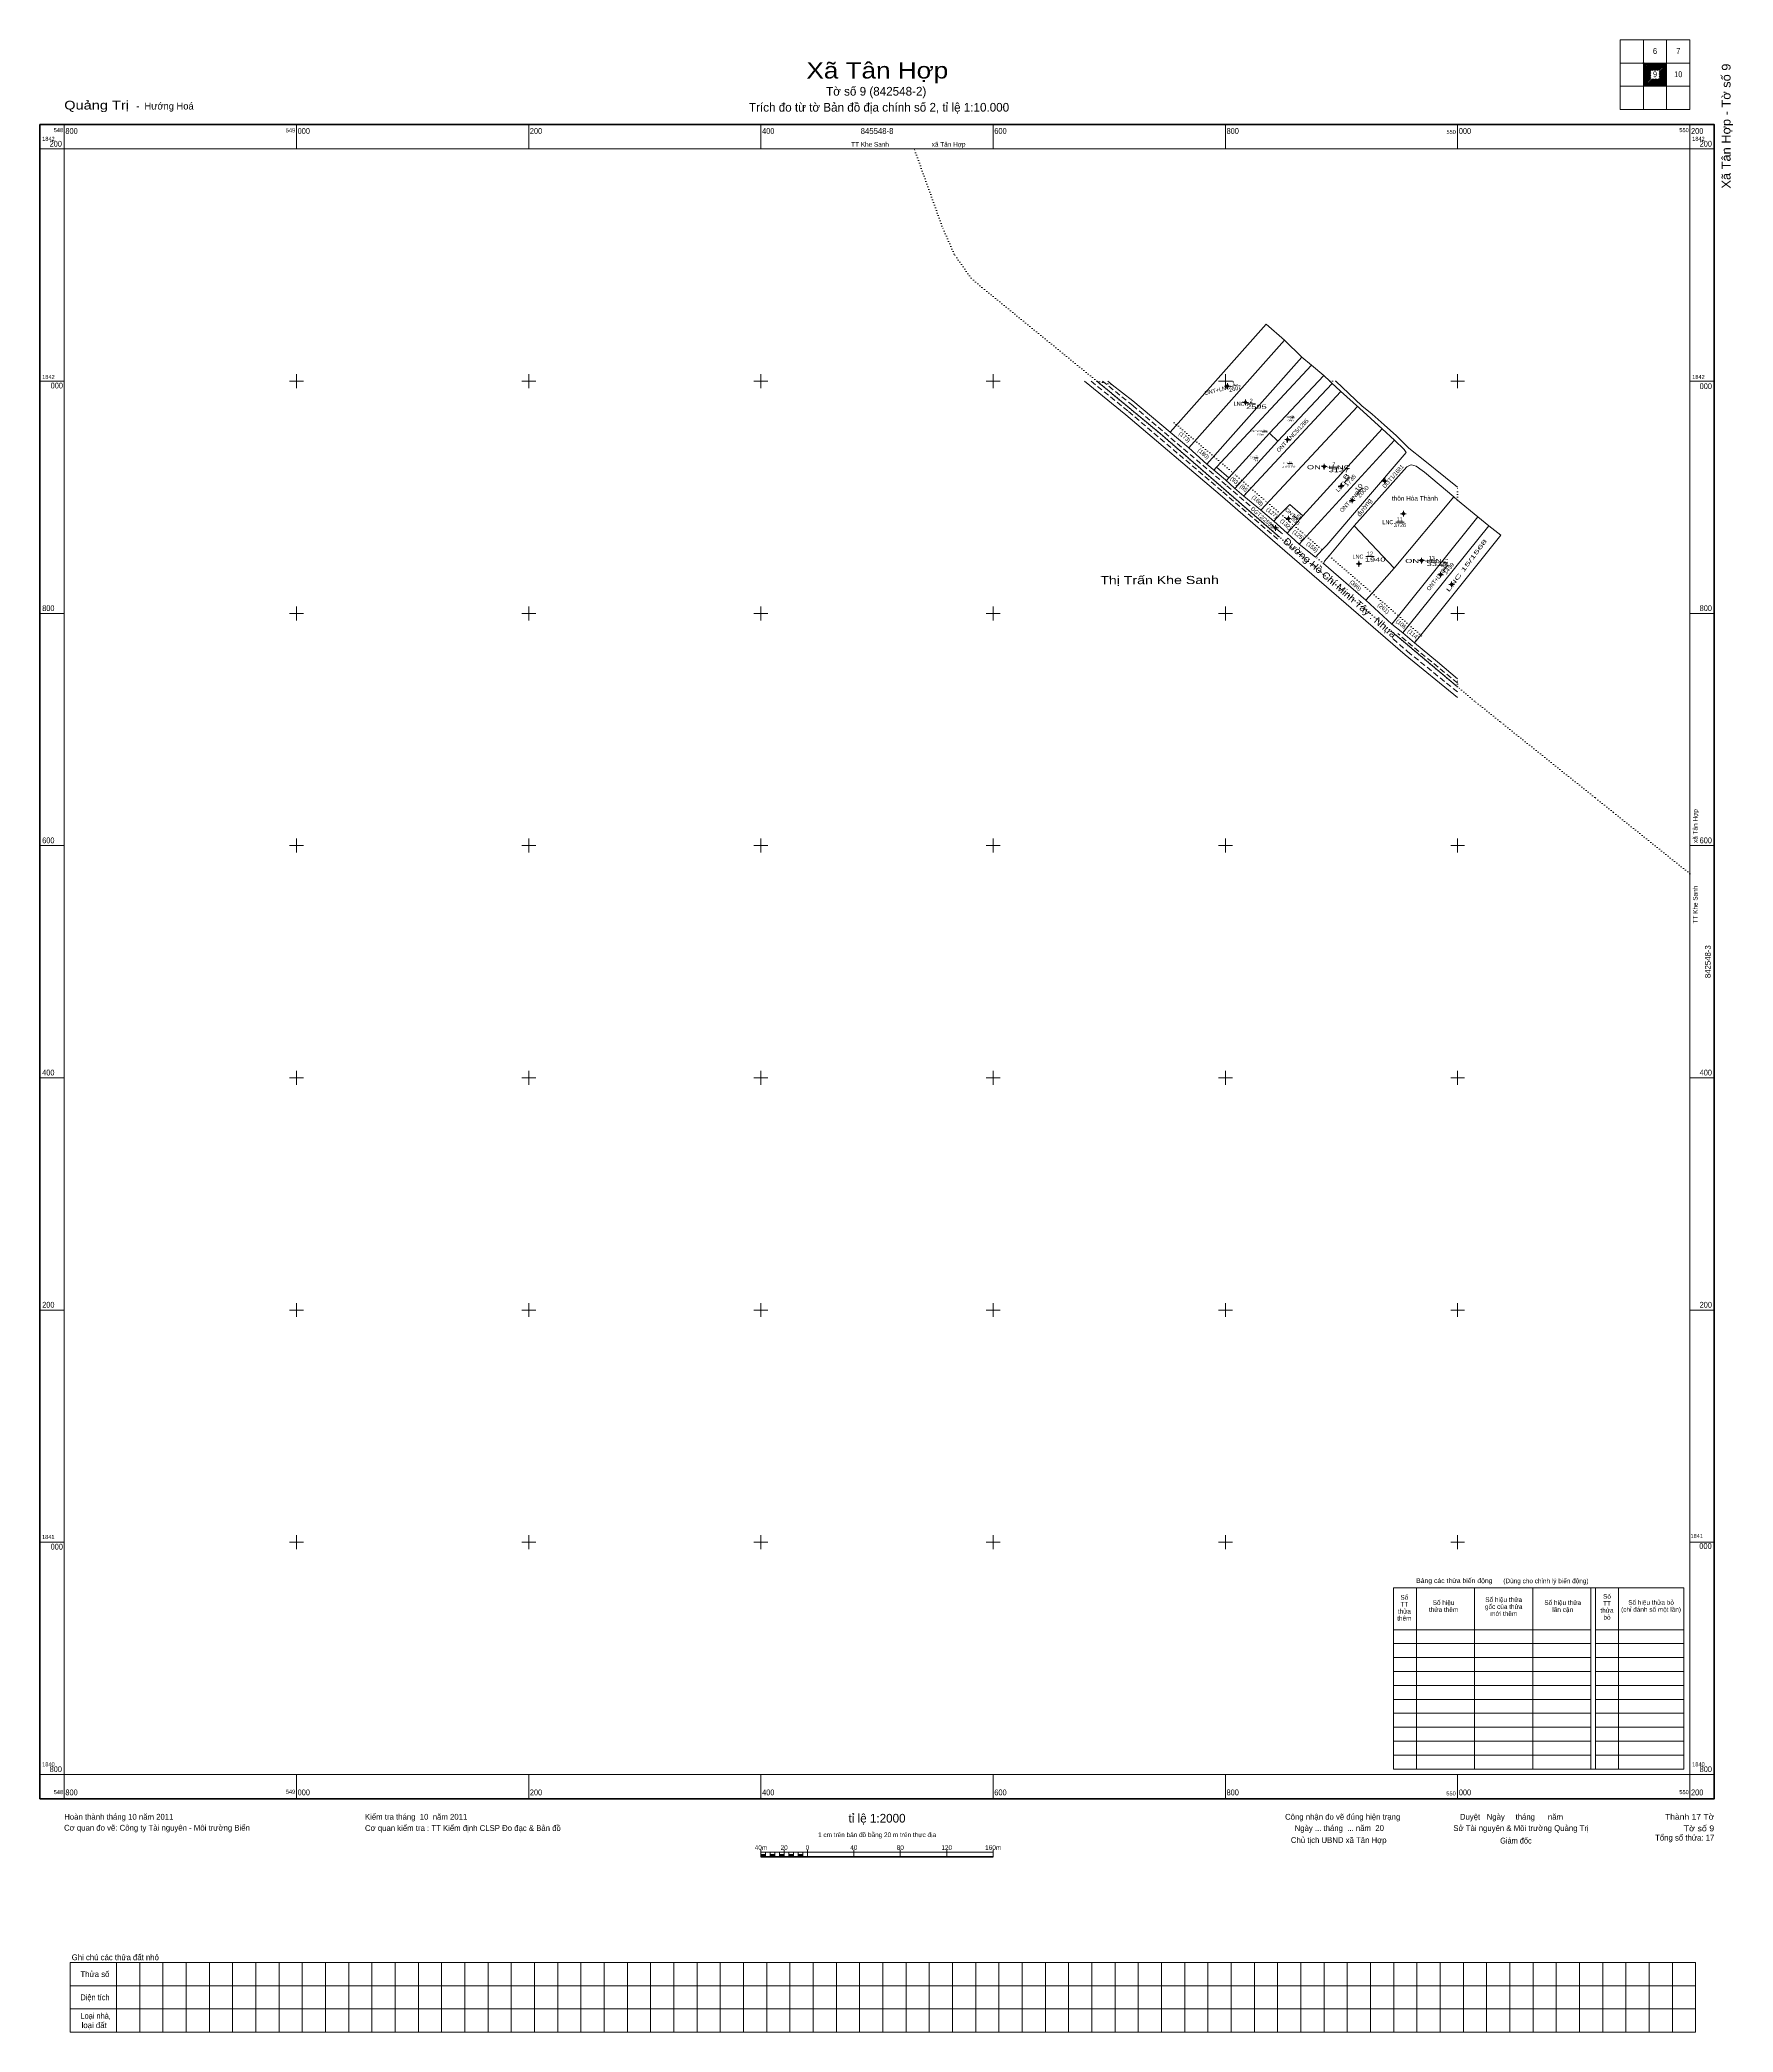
# Model space of a CAD drawing. Header units: metres. Extents: x 548779 to 550237, y 1840578 to 1842294.
import ezdxf
from ezdxf.enums import TextEntityAlignment as Align

# ---------------------------------------------------------------- set-up
doc = ezdxf.new("R2010")
doc.units = ezdxf.units.M
doc.header["$LTSCALE"] = 1.6
doc.header["$PDMODE"] = 32
doc.header["$PDSIZE"] = 0.8
doc.linetypes.add('DOTTED', pattern=[1.5, 0.3, -1.2])
doc.linetypes.add('MEDIUM_DASHED', pattern=[4.5, 3, -1.5])
for name, color, linetype, lineweight in [('1', 7, 'Continuous', 13), ('10', 7, 'Continuous', 13), ('11', 7, 'Continuous', 13), ('13', 7, 'Continuous', 13), ('22', 7, 'MEDIUM_DASHED', 13), ('23', 7, 'Continuous', 13), ('46', 7, 'Continuous', 13), ('49', 7, 'Continuous', 13), ('50', 7, 'DOTTED', 13), ('51', 7, 'Continuous', 13), ('63', 7, 'Continuous', 13)]:
    doc.layers.add(name, color=color, linetype=linetype, lineweight=lineweight)
doc.layers.add('28', color=7, linetype='Continuous')
doc.layers.add('48', color=7, linetype='Continuous')

msp = doc.modelspace()

# ---------------------------------------------------------------- hatches: boundary and pattern name
at = {"layer": '11'}
for points in [[(549802.04, 1841995.83, 1), (549801.439, 1841995.83, 1)], [(549817.6, 1841981.75, 1), (549817, 1841981.75, 1)], [(549853.89, 1841949.76, 1), (549853.289, 1841949.76, 1)], [(549885.48, 1841926.43, 1), (549884.88, 1841926.43, 1)], [(549899.87, 1841909.57, 1), (549899.269, 1841909.57, 1)], [(549937.53, 1841914.01, 1), (549936.929, 1841914.01, 1)], [(549909.59, 1841897.3, 1), (549908.99, 1841897.3, 1)], [(549953.58, 1841885.82, 1), (549952.98, 1841885.82, 1)], [(549843.43, 1841873.58, 1), (549842.829, 1841873.58, 1)], [(549854.53, 1841881.59, 1), (549853.929, 1841881.59, 1)], [(549915.31, 1841842.72, 1), (549914.709, 1841842.72, 1)], [(549969.3, 1841845.46, 1), (549968.699, 1841845.46, 1)], [(549985.55, 1841833.34, 1), (549984.949, 1841833.34, 1)], [(549995.15, 1841824.99, 1), (549994.549, 1841824.99, 1)]]:
    msp.add_hatch(color=256, dxfattribs=at).paths.add_polyline_path(points)
at = {"layer": '51'}
msp.add_hatch(color=256, dxfattribs=at).paths.add_polyline_path([(549891.228, 1841851.732, 1), (549890.978, 1841851.732, 1)])
at = {"layer": '63'}
for points in [[(549400, 1840729), (549400, 1840731), (549404, 1840731), (549404, 1840729)], [(549408, 1840729), (549408, 1840731), (549412, 1840731), (549412, 1840729)], [(549416, 1840729), (549416, 1840731), (549420, 1840731), (549420, 1840729)], [(549424, 1840729), (549424, 1840731), (549428, 1840731), (549428, 1840729)], [(549432, 1840729), (549432, 1840731), (549436, 1840731), (549436, 1840729)]]:
    msp.add_hatch(color=256, dxfattribs=at).paths.add_polyline_path(points)

# ---------------------------------------------------------------- linework, layer by layer
at = {"layer": '1'}
for p, q in [((549865.83, 1842020.69), (549874.03, 1842013.89)), ((549815.68, 1841901.07), (549899.37, 1841991.06)), ((549913.7, 1841978.13), (549830.64, 1841888.84)), ((549837.85, 1841955.11), (549845.22, 1841948.35)), ((549856.52, 1841968.87), (549859.29, 1841968.87)), ((549792.44, 1841926.04), (549790.1, 1841923.39)), ((549825.32, 1841934.08), (549828.11, 1841934.08)), ((549800.88, 1841914.45), (549802.93, 1841916.77))]:
    msp.add_line(p, q, dxfattribs=at)
msp.add_lwpolyline([(549792.44, 1841926.04), (549874.03, 1842013.89), (549884.78, 1842004.93), (549837.85, 1841955.11), (549802.93, 1841916.77)], close=True, dxfattribs=at)
msp.add_lwpolyline([(549891.95, 1841997.96), (549845.22, 1841948.35), (549808.19, 1841907.7)], dxfattribs=at)
at = {"layer": '10'}
for p, q in [((549752.56, 1841956.16), (549835.04, 1842049.24)), ((549768.59, 1841942.59), (549850.79, 1842035.35)), ((549784.06, 1841928.39), (549865.83, 1842020.69)), ((549889.83, 1842000), (549891.39, 1841998.49)), ((549891.39, 1841998.49), (549899.07, 1841991.33)), ((549895.05, 1842000), (549917.58, 1841978.91)), ((549899.07, 1841991.33), (549915.37, 1841976.63)), ((549915.37, 1841976.63), (549934.87, 1841959.04)), ((549926.4, 1841971.71), (549917.58, 1841978.91)), ((549936.59, 1841962.32), (549926.4, 1841971.71)), ((549866.66, 1841884.02), (549934.87, 1841959.04)), ((549934.87, 1841959.04), (549945.54, 1841949.1)), ((549947.21, 1841952.88), (549936.59, 1841962.32)), ((549958.02, 1841942.39), (549947.21, 1841952.88)), ((549958.02, 1841942.39), (549970.28, 1841932.59)), ((549971.32, 1841921.52), (549996.62, 1841900.36)), ((549795.55, 1841901.99), (549823.51, 1841877.83)), ((549996.62, 1841900.36), (549945.28, 1841839.06)), ((549996.62, 1841900.36), (550000, 1841897.57)), ((549841.65, 1841879.52), (549847.54, 1841885.62)), ((549911.01, 1841875.51), (549889.26, 1841849.54)), ((549911.01, 1841875.51), (549945.28, 1841839.06)), ((549883.39, 1841854.62), (549877.72, 1841848.55))]:
    msp.add_line(p, q, dxfattribs=at)
for points in [[(549835.04, 1842049.24), (549850.79, 1842035.35), (549865.83, 1842020.69)], [(549678.72, 1842000), (549714.33, 1841971.16), (549795.55, 1841901.99)], [(549698.72, 1842000), (549702.43, 1841996.97), (549720.21, 1841982.94), (549752.56, 1841956.16), (549768.59, 1841942.59), (549784.06, 1841928.39), (549800.19, 1841915.03), (549807.93, 1841907.93), (549815.73, 1841901.03), (549830.29, 1841889.14), (549841.65, 1841879.52), (549853.29, 1841869.15)], [(549863.5, 1841859.7), (549869.7, 1841866.45), (549945.54, 1841949.1)], [(549945.54, 1841949.1), (549953.93, 1841941.29), (549955.74, 1841938.52), (549887.37, 1841858.89), (549883.39, 1841854.62)], [(549911.01, 1841875.51), (549956.18, 1841926.19), (549959.01, 1841927.78), (549960.25, 1841927.88), (549964.2, 1841926.78), (549969.34, 1841923.17), (549971.32, 1841921.52)], [(549970.28, 1841932.59), (549989.65, 1841917.11), (550000, 1841908.84)], [(549815.73, 1841901.03), (549830.29, 1841889.14), (549831.21, 1841888.36)], [(549847.54, 1841885.62), (549855.54, 1841893.91), (549866.66, 1841884.02)], [(550000, 1841897.57), (550017.44, 1841883.17), (550026.94, 1841875.35), (550037.31, 1841867.33)], [(549823.51, 1841877.83), (549954.72, 1841764.44), (550000, 1841727.69)], [(549853.29, 1841869.15), (549859.1, 1841875.61), (549866.66, 1841884.02)], [(549853.29, 1841869.15), (549863.5, 1841859.7), (549877.72, 1841848.55)], [(550017.44, 1841883.17), (549949, 1841797.89), (549943.36, 1841790.84)], [(550026.94, 1841875.35), (549958.12, 1841790.01), (549952.69, 1841783.29)], [(550037.31, 1841867.33), (549968.24, 1841781.26), (549962.98, 1841774.7)], [(549889.26, 1841849.54), (549885.41, 1841844.95), (549884.61, 1841843.05), (549920.85, 1841811.3), (549943.36, 1841790.84), (549952.69, 1841783.29), (549962.98, 1841774.7)], [(549920.85, 1841811.3), (549926.31, 1841817.51), (549945.28, 1841839.06)], [(549962.98, 1841774.7), (549982.77, 1841758.18), (550000, 1841743.62)]]:
    msp.add_lwpolyline(points, dxfattribs=at)
at = {"layer": '11'}
for p, q in [((549800.49, 1841995.83), (549799.24, 1841995.83)), ((549801.74, 1841998.33), (549801.74, 1841997.08)), ((549801.74, 1841994.58), (549801.74, 1841993.33)), ((549804.24, 1841995.83), (549802.99, 1841995.83)), ((549816.05, 1841981.75), (549814.8, 1841981.75)), ((549817.3, 1841984.25), (549817.3, 1841983)), ((549817.3, 1841980.5), (549817.3, 1841979.25)), ((549819.8, 1841981.75), (549818.55, 1841981.75)), ((549852.34, 1841949.76), (549851.09, 1841949.76)), ((549853.59, 1841952.26), (549853.59, 1841951.01)), ((549853.59, 1841948.51), (549853.59, 1841947.26)), ((549856.09, 1841949.76), (549854.84, 1841949.76)), ((549883.93, 1841926.43), (549882.68, 1841926.43)), ((549885.18, 1841928.93), (549885.18, 1841927.68)), ((549885.18, 1841925.18), (549885.18, 1841923.93)), ((549887.68, 1841926.43), (549886.43, 1841926.43)), ((549898.32, 1841909.57), (549897.07, 1841909.57)), ((549899.57, 1841912.07), (549899.57, 1841910.82)), ((549899.57, 1841908.32), (549899.57, 1841907.07)), ((549902.07, 1841909.57), (549900.82, 1841909.57)), ((549935.98, 1841914.01), (549934.73, 1841914.01)), ((549937.23, 1841916.51), (549937.23, 1841915.26)), ((549937.23, 1841912.76), (549937.23, 1841911.51)), ((549939.73, 1841914.01), (549938.48, 1841914.01)), ((549908.04, 1841897.3), (549906.79, 1841897.3)), ((549909.29, 1841899.8), (549909.29, 1841898.55)), ((549909.29, 1841896.05), (549909.29, 1841894.8)), ((549911.79, 1841897.3), (549910.54, 1841897.3)), ((549952.03, 1841885.82), (549950.78, 1841885.82)), ((549953.28, 1841888.32), (549953.28, 1841887.07)), ((549955.78, 1841885.82), (549954.53, 1841885.82)), ((549841.88, 1841873.58), (549840.63, 1841873.58)), ((549843.13, 1841876.08), (549843.13, 1841874.83)), ((549843.13, 1841872.33), (549843.13, 1841871.08)), ((549845.63, 1841873.58), (549844.38, 1841873.58)), ((549852.98, 1841881.59), (549851.73, 1841881.59)), ((549854.23, 1841884.09), (549854.23, 1841882.84)), ((549854.23, 1841880.34), (549854.23, 1841879.09)), ((549856.73, 1841881.59), (549855.48, 1841881.59)), ((549953.28, 1841884.57), (549953.28, 1841883.32)), ((549913.76, 1841842.72), (549912.51, 1841842.72)), ((549915.01, 1841845.22), (549915.01, 1841843.97)), ((549915.01, 1841841.47), (549915.01, 1841840.22)), ((549917.51, 1841842.72), (549916.26, 1841842.72)), ((549967.75, 1841845.46), (549966.5, 1841845.46)), ((549969, 1841847.96), (549969, 1841846.71)), ((549969, 1841844.21), (549969, 1841842.96)), ((549971.5, 1841845.46), (549970.25, 1841845.46)), ((549985.25, 1841835.84), (549985.25, 1841834.59)), ((549984, 1841833.34), (549982.75, 1841833.34)), ((549985.25, 1841832.09), (549985.25, 1841830.84)), ((549987.75, 1841833.34), (549986.5, 1841833.34)), ((549993.6, 1841824.99), (549992.35, 1841824.99)), ((549994.85, 1841827.49), (549994.85, 1841826.24)), ((549994.85, 1841823.74), (549994.85, 1841822.49)), ((549997.35, 1841824.99), (549996.1, 1841824.99))]:
    msp.add_line(p, q, dxfattribs=at)
for points in [[(549801.74, 1841997.08), (549800.49, 1841995.83), (549801.74, 1841994.58), (549802.99, 1841995.83)], [(549817.3, 1841983), (549816.05, 1841981.75), (549817.3, 1841980.5), (549818.55, 1841981.75)], [(549853.59, 1841951.01), (549852.34, 1841949.76), (549853.59, 1841948.51), (549854.84, 1841949.76)], [(549885.18, 1841927.68), (549883.93, 1841926.43), (549885.18, 1841925.18), (549886.43, 1841926.43)], [(549899.57, 1841910.82), (549898.32, 1841909.57), (549899.57, 1841908.32), (549900.82, 1841909.57)], [(549937.23, 1841915.26), (549935.98, 1841914.01), (549937.23, 1841912.76), (549938.48, 1841914.01)], [(549909.29, 1841898.55), (549908.04, 1841897.3), (549909.29, 1841896.05), (549910.54, 1841897.3)], [(549953.28, 1841887.07), (549952.03, 1841885.82), (549953.28, 1841884.57), (549954.53, 1841885.82)], [(549843.13, 1841874.83), (549841.88, 1841873.58), (549843.13, 1841872.33), (549844.38, 1841873.58)], [(549854.23, 1841882.84), (549852.98, 1841881.59), (549854.23, 1841880.34), (549855.48, 1841881.59)], [(549915.01, 1841843.97), (549913.76, 1841842.72), (549915.01, 1841841.47), (549916.26, 1841842.72)], [(549969, 1841846.71), (549967.75, 1841845.46), (549969, 1841844.21), (549970.25, 1841845.46)], [(549985.25, 1841834.59), (549984, 1841833.34), (549985.25, 1841832.09), (549986.5, 1841833.34)], [(549994.85, 1841826.24), (549993.6, 1841824.99), (549994.85, 1841823.74), (549996.1, 1841824.99)]]:
    msp.add_lwpolyline(points, close=True, dxfattribs=at)
for centre in [(549801.74, 1841995.83), (549817.3, 1841981.75), (549853.59, 1841949.76), (549885.18, 1841926.43), (549899.569, 1841909.57), (549937.23, 1841914.01), (549909.29, 1841897.3), (549953.28, 1841885.82), (549843.13, 1841873.58), (549854.23, 1841881.59), (549915.01, 1841842.72), (549969, 1841845.46), (549985.25, 1841833.34), (549994.85, 1841824.99)]:
    msp.add_circle(centre, 0.3, dxfattribs=at)
at = {"layer": '13'}
for p, q in [((549803.82, 1841995.09), (549810.73, 1841996.83)), ((549818.67, 1841980.56), (549825.8, 1841980.56)), ((549889.79, 1841925.92), (549896.87, 1841925.92)), ((549902.21, 1841912.41), (549906.97, 1841917.65)), ((549913.14, 1841902.85), (549917.93, 1841908.06)), ((549858.86, 1841884.01), (549862.45, 1841880.83)), ((549946.74, 1841878.59), (549953.87, 1841878.59)), ((549920.99, 1841848.89), (549928.01, 1841848.89)), ((549974.35, 1841845.16), (549981.16, 1841845.16)), ((549987.34, 1841836.41), (549991.79, 1841841.92))]:
    msp.add_line(p, q, dxfattribs=at)
at = {"layer": '22'}
for p, q in [((549684.27, 1842000), (549716.53, 1841973.88)), ((549720.2, 1841979.01), (549694.29, 1842000)), ((549716.53, 1841973.88), (549797.84, 1841904.64)), ((549720.2, 1841979.01), (549801.32, 1841909.9)), ((549797.84, 1841904.64), (549825.98, 1841880.32)), ((549801.32, 1841909.9), (549822.8, 1841891.24)), ((549801.32, 1841909.9), (549823.38, 1841890.75))]:
    msp.add_line(p, q, dxfattribs=at)
for points in [[(549797.84, 1841904.64), (549844.27, 1841864.52), (549845.04, 1841863.85)], [(549838.93, 1841877.24), (549847.73, 1841869.71), (549849.24, 1841868.41)], [(549944.42, 1841777.97), (549956.93, 1841767.16), (550000, 1841732.2)], [(550000, 1841740.1), (549961.02, 1841771.71), (549948.46, 1841782.58)]]:
    msp.add_lwpolyline(points, dxfattribs=at)
at = {"layer": '23', "linetype": 'DOTTED'}
for p, q in [((549689.33, 1842000), (549702.43, 1841996.97)), ((549889.83, 1842000), (549895.05, 1842000)), ((550000, 1841897.57), (550000, 1841908.84)), ((549884.61, 1841843.05), (549877.72, 1841848.55)), ((550000, 1841736.62), (550000, 1841743.62))]:
    msp.add_line(p, q, dxfattribs=at)
at = {"layer": '23'}
for p, q in [((549884.78, 1842004.93), (549889.83, 1842000)), ((549889.83, 1842000), (549891.39, 1841998.49)), ((549891.39, 1841998.49), (549899.07, 1841991.33)), ((549895.05, 1842000), (549917.58, 1841978.91)), ((549899.07, 1841991.33), (549915.37, 1841976.63)), ((549915.37, 1841976.63), (549934.87, 1841959.04)), ((549926.4, 1841971.71), (549917.58, 1841978.91)), ((549936.59, 1841962.32), (549926.4, 1841971.71)), ((549934.87, 1841959.04), (549945.54, 1841949.1)), ((549947.21, 1841952.88), (549936.59, 1841962.32)), ((549958.02, 1841942.39), (549947.21, 1841952.88)), ((549958.02, 1841942.39), (549970.28, 1841932.59)), ((549971.32, 1841921.52), (549996.62, 1841900.36)), ((549795.55, 1841901.99), (549823.51, 1841877.83)), ((549996.62, 1841900.36), (550000, 1841897.57)), ((549911.01, 1841875.51), (549889.26, 1841849.54)), ((549883.39, 1841854.62), (549877.72, 1841848.55))]:
    msp.add_line(p, q, dxfattribs=at)
for points in [[(549835.04, 1842049.24), (549850.79, 1842035.35), (549865.83, 1842020.69)], [(549678.72, 1842000), (549714.33, 1841971.16), (549795.55, 1841901.99)], [(549698.72, 1842000), (549702.43, 1841996.97), (549720.21, 1841982.94), (549752.56, 1841956.16), (549768.59, 1841942.59), (549784.06, 1841928.39), (549800.19, 1841915.03), (549807.93, 1841907.93), (549815.73, 1841901.03), (549830.29, 1841889.14), (549841.65, 1841879.52), (549853.29, 1841869.15)], [(549945.54, 1841949.1), (549953.93, 1841941.29), (549955.74, 1841938.52), (549887.37, 1841858.89), (549883.39, 1841854.62)], [(549911.01, 1841875.51), (549956.18, 1841926.19), (549959.01, 1841927.78), (549960.25, 1841927.88), (549964.2, 1841926.78), (549969.34, 1841923.17), (549971.32, 1841921.52)], [(549970.28, 1841932.59), (549989.65, 1841917.11), (550000, 1841908.84)], [(550000, 1841897.57), (550017.44, 1841883.17), (550026.94, 1841875.35), (550037.31, 1841867.33)], [(549823.51, 1841877.83), (549954.72, 1841764.44), (550000, 1841727.69)], [(549853.29, 1841869.15), (549863.5, 1841859.7), (549877.72, 1841848.55)], [(549889.26, 1841849.54), (549885.41, 1841844.95), (549884.61, 1841843.05), (549920.85, 1841811.3), (549943.36, 1841790.84), (549952.69, 1841783.29), (549962.98, 1841774.7)], [(549962.98, 1841774.7), (549982.77, 1841758.18), (550000, 1841743.62)]]:
    msp.add_lwpolyline(points, dxfattribs=at)
at = {"layer": '23', "linetype": 'DOTTED'}
msp.add_lwpolyline([(550000, 1841736.62), (549853.1, 1841859.96), (549743.71, 1841954.97), (549689.33, 1842000)], dxfattribs=at)
at = {"layer": '46'}
for p, q in [((549689.33, 1842000), (549698.62, 1841992.3)), ((549689.33, 1842000), (549698.62, 1841992.3)), ((550000, 1841736.62), (549946.33, 1841781.68))]:
    msp.add_line(p, q, dxfattribs=at)
at = {"layer": '46', "linetype": 'DOTTED'}
for points in [[(549689.33, 1842000), (549590.34, 1842080.72), (549580.99, 1842088.64), (549566.36, 1842109.43), (549555.91, 1842133.55), (549532.1, 1842200)], [(550200, 1841575.77), (550133.96, 1841628.7), (550118.07, 1841641.44), (550036.44, 1841706.86), (550014.42, 1841724.51), (550000, 1841736.62)]]:
    msp.add_lwpolyline(points, dxfattribs=at)
at = {"layer": '46'}
msp.add_lwpolyline([(549846.67, 1841865.54), (549743.71, 1841954.97), (549698.62, 1841992.3)], dxfattribs=at)
at = {"layer": '49'}
for p, q in [((549832.1, 1841956.93), (549835.88, 1841956.93)), ((549854.07, 1841929.19), (549857.66, 1841929.19))]:
    msp.add_line(p, q, dxfattribs=at)
at = {"layer": '50'}
for points in [[(549755.83, 1841964.23), (549775.48, 1841947.49), (549790.42, 1841934.77), (549806.57, 1841921.01)], [(549806.57, 1841921.01), (549809.94, 1841918.14), (549814.07, 1841914.57), (549821.94, 1841907.76), (549836.31, 1841895.33), (549847.54, 1841885.62)], [(549847.54, 1841885.62), (549855.81, 1841878.46), (549859.1, 1841875.61), (549869.7, 1841866.45), (549883.39, 1841854.62)], [(549889.26, 1841849.54), (549891.6, 1841847.52), (549926.31, 1841817.51), (549949, 1841797.89), (549958.12, 1841790.01), (549969.14, 1841780.48)]]:
    msp.add_lwpolyline(points, dxfattribs=at)
at = {"layer": '51'}
msp.add_circle((549891.103, 1841851.732), 0.125, dxfattribs=at)
at = {"layer": '63'}
for p, q in [((550160, 1842234), (550160, 1842294)), ((550180, 1842234), (550180, 1842294)), ((550140, 1842274), (550200, 1842274)), ((550160, 1842272.58), (550161.42, 1842274)), ((550160, 1842271.18), (550162.82, 1842274)), ((550160, 1842269.76), (550164.24, 1842274)), ((550160, 1842268.34), (550165.66, 1842274)), ((550160, 1842266.92), (550167.08, 1842274)), ((550160, 1842265.52), (550168.48, 1842274)), ((550160, 1842264.1), (550169.9, 1842274)), ((550160, 1842262.68), (550171.32, 1842274)), ((550160, 1842261.28), (550172.72, 1842274)), ((550160, 1842259.86), (550166.5, 1842266.36)), ((550160, 1842258.44), (550166.5, 1842264.94)), ((550160, 1842257.04), (550166.5, 1842263.52)), ((550167.64, 1842267.5), (550174.14, 1842274)), ((550168.28, 1842254), (550180, 1842265.72)), ((550169.06, 1842267.5), (550175.56, 1842274)), ((550169.7, 1842254), (550180, 1842264.3)), ((550170.48, 1842267.5), (550176.98, 1842274)), ((550171.88, 1842267.5), (550178.38, 1842274)), ((550173.3, 1842267.5), (550179.8, 1842274)), ((550173.5, 1842266.28), (550180, 1842272.78)), ((550173.5, 1842264.88), (550180, 1842271.38)), ((550173.5, 1842263.46), (550180, 1842269.96)), ((550173.5, 1842262.04), (550180, 1842268.54)), ((550173.5, 1842260.64), (550180, 1842267.12)), ((550140, 1842254), (550200, 1842254)), ((550160, 1842255.62), (550166.5, 1842262.12)), ((550160, 1842254.2), (550166.5, 1842260.7)), ((550161.22, 1842254), (550167.72, 1842260.5)), ((550162.62, 1842254), (550169.12, 1842260.5)), ((550164.04, 1842254), (550170.54, 1842260.5)), ((550165.46, 1842254), (550171.96, 1842260.5)), ((550166.88, 1842254), (550173.36, 1842260.5)), ((550171.12, 1842254), (550180, 1842262.88)), ((550172.52, 1842254), (550180, 1842261.48)), ((550173.94, 1842254), (550180, 1842260.06)), ((550175.36, 1842254), (550180, 1842258.64)), ((550176.76, 1842254), (550180, 1842257.24)), ((550178.18, 1842254), (550180, 1842255.82)), ((550179.6, 1842254), (550180, 1842254.4)), ((548800, 1842200), (548800, 1842221)), ((549000, 1842200), (549000, 1842221)), ((549200, 1842200), (549200, 1842221)), ((549400, 1842200), (549400, 1842221)), ((549600, 1842200), (549600, 1842221)), ((549800, 1842200), (549800, 1842221)), ((550000, 1842200), (550000, 1842221)), ((550200, 1842200), (550200, 1842221)), ((548800, 1842200), (548779, 1842200)), ((550200, 1842200), (550221, 1842200)), ((549000, 1841994), (549000, 1842006)), ((549200, 1841994), (549200, 1842006)), ((549400, 1841994), (549400, 1842006)), ((549600, 1841994), (549600, 1842006)), ((549800, 1841994), (549800, 1842006)), ((550000, 1841994), (550000, 1842006)), ((548800, 1842000), (548779, 1842000)), ((548994, 1842000), (549006, 1842000)), ((549194, 1842000), (549206, 1842000)), ((549394, 1842000), (549406, 1842000)), ((549594, 1842000), (549606, 1842000)), ((549794, 1842000), (549806, 1842000)), ((549994, 1842000), (550006, 1842000)), ((550200, 1842000), (550221, 1842000)), ((548800, 1841800), (548779, 1841800)), ((548994, 1841800), (549006, 1841800)), ((549000, 1841794), (549000, 1841806)), ((549194, 1841800), (549206, 1841800)), ((549200, 1841794), (549200, 1841806)), ((549394, 1841800), (549406, 1841800)), ((549400, 1841794), (549400, 1841806)), ((549594, 1841800), (549606, 1841800)), ((549600, 1841794), (549600, 1841806)), ((549794, 1841800), (549806, 1841800)), ((549800, 1841794), (549800, 1841806)), ((549994, 1841800), (550006, 1841800)), ((550000, 1841794), (550000, 1841806)), ((550200, 1841800), (550221, 1841800)), ((548800, 1841600), (548779, 1841600)), ((548994, 1841600), (549006, 1841600)), ((549000, 1841594), (549000, 1841606)), ((549194, 1841600), (549206, 1841600)), ((549200, 1841594), (549200, 1841606)), ((549394, 1841600), (549406, 1841600)), ((549400, 1841594), (549400, 1841606)), ((549594, 1841600), (549606, 1841600)), ((549600, 1841594), (549600, 1841606)), ((549794, 1841600), (549806, 1841600)), ((549800, 1841594), (549800, 1841606)), ((549994, 1841600), (550006, 1841600)), ((550000, 1841594), (550000, 1841606)), ((550200, 1841600), (550221, 1841600)), ((549000, 1841394), (549000, 1841406)), ((549200, 1841394), (549200, 1841406)), ((549400, 1841394), (549400, 1841406)), ((549600, 1841394), (549600, 1841406)), ((549800, 1841394), (549800, 1841406)), ((550000, 1841394), (550000, 1841406)), ((548800, 1841400), (548779, 1841400)), ((548994, 1841400), (549006, 1841400)), ((549194, 1841400), (549206, 1841400)), ((549394, 1841400), (549406, 1841400)), ((549594, 1841400), (549606, 1841400)), ((549794, 1841400), (549806, 1841400)), ((549994, 1841400), (550006, 1841400)), ((550200, 1841400), (550221, 1841400)), ((548800, 1841200), (548779, 1841200)), ((548994, 1841200), (549006, 1841200)), ((549000, 1841194), (549000, 1841206)), ((549194, 1841200), (549206, 1841200)), ((549200, 1841194), (549200, 1841206)), ((549394, 1841200), (549406, 1841200)), ((549400, 1841194), (549400, 1841206)), ((549594, 1841200), (549606, 1841200)), ((549600, 1841194), (549600, 1841206)), ((549794, 1841200), (549806, 1841200)), ((549800, 1841194), (549800, 1841206)), ((549994, 1841200), (550006, 1841200)), ((550000, 1841194), (550000, 1841206)), ((550200, 1841200), (550221, 1841200)), ((548800, 1841000), (548779, 1841000)), ((548994, 1841000), (549006, 1841000)), ((549000, 1840994), (549000, 1841006)), ((549194, 1841000), (549206, 1841000)), ((549200, 1840994), (549200, 1841006)), ((549394, 1841000), (549406, 1841000)), ((549400, 1840994), (549400, 1841006)), ((549594, 1841000), (549606, 1841000)), ((549600, 1840994), (549600, 1841006)), ((549794, 1841000), (549806, 1841000)), ((549800, 1840994), (549800, 1841006)), ((549994, 1841000), (550006, 1841000)), ((550000, 1840994), (550000, 1841006)), ((550200, 1841000), (550221, 1841000)), ((549944.64, 1840960.65), (550194.92, 1840960.65)), ((549944.64, 1840804.65), (549944.64, 1840960.65)), ((549964.64, 1840804.65), (549964.64, 1840960.65)), ((550014.64, 1840804.65), (550014.64, 1840960.65)), ((550064.64, 1840804.65), (550064.64, 1840960.65)), ((550138.64, 1840804.65), (550138.64, 1840960.65)), ((550194.92, 1840804.65), (550194.92, 1840960.65)), ((549944.64, 1840924.65), (550114.64, 1840924.65)), ((549944.64, 1840912.65), (550114.64, 1840912.65)), ((550118.64, 1840924.65), (550194.92, 1840924.65)), ((550118.64, 1840912.65), (550194.92, 1840912.65)), ((549944.64, 1840900.65), (550114.64, 1840900.65)), ((550118.64, 1840900.65), (550194.92, 1840900.65)), ((549944.64, 1840888.65), (550114.64, 1840888.65)), ((549944.64, 1840876.65), (550114.64, 1840876.65)), ((550118.64, 1840888.65), (550194.92, 1840888.65)), ((550118.64, 1840876.65), (550194.92, 1840876.65)), ((549944.64, 1840864.65), (550114.64, 1840864.65)), ((550118.64, 1840864.65), (550194.92, 1840864.65)), ((549944.64, 1840852.65), (550114.64, 1840852.65)), ((549944.64, 1840840.65), (550114.64, 1840840.65)), ((550118.64, 1840852.65), (550194.92, 1840852.65)), ((550118.64, 1840840.65), (550194.92, 1840840.65)), ((549944.64, 1840828.65), (550114.64, 1840828.65)), ((550118.64, 1840828.65), (550194.92, 1840828.65)), ((549944.64, 1840816.65), (550114.64, 1840816.65)), ((550118.64, 1840816.65), (550194.92, 1840816.65)), ((548800, 1840800), (548779, 1840800)), ((548800, 1840800), (548800, 1840779)), ((549000, 1840800), (549000, 1840779)), ((549200, 1840800), (549200, 1840779)), ((549400, 1840800), (549400, 1840779)), ((549600, 1840800), (549600, 1840779)), ((549800, 1840800), (549800, 1840779)), ((549944.64, 1840804.65), (550194.92, 1840804.65)), ((550000, 1840800), (550000, 1840779)), ((550200, 1840800), (550200, 1840779)), ((550200, 1840800), (550221, 1840800)), ((549400, 1840729), (549400, 1840735)), ((549400, 1840733), (549600, 1840733)), ((549404, 1840729), (549404, 1840733)), ((549408, 1840729), (549408, 1840733)), ((549412, 1840729), (549412, 1840733)), ((549416, 1840729), (549416, 1840733)), ((549420, 1840729), (549420, 1840735)), ((549420, 1840729), (549420, 1840733)), ((549424, 1840729), (549424, 1840733)), ((549428, 1840729), (549428, 1840733)), ((549432, 1840729), (549432, 1840733)), ((549436, 1840729), (549436, 1840733)), ((549440, 1840729), (549440, 1840735)), ((549480, 1840729), (549480, 1840735)), ((549520, 1840729), (549520, 1840735)), ((549560, 1840729), (549560, 1840735)), ((549600, 1840729), (549600, 1840735)), ((548844.98, 1840638), (548844.98, 1840578)), ((548864.98, 1840638), (548864.98, 1840578)), ((548884.98, 1840638), (548884.98, 1840578)), ((548904.98, 1840638), (548904.98, 1840578)), ((548924.98, 1840638), (548924.98, 1840578)), ((548944.98, 1840638), (548944.98, 1840578)), ((548964.98, 1840638), (548964.98, 1840578)), ((548984.98, 1840638), (548984.98, 1840578)), ((549004.98, 1840638), (549004.98, 1840578)), ((549024.98, 1840638), (549024.98, 1840578)), ((549044.98, 1840638), (549044.98, 1840578)), ((549064.98, 1840638), (549064.98, 1840578)), ((549084.98, 1840638), (549084.98, 1840578)), ((549104.98, 1840638), (549104.98, 1840578)), ((549124.98, 1840638), (549124.98, 1840578)), ((549144.98, 1840638), (549144.98, 1840578)), ((549164.98, 1840638), (549164.98, 1840578)), ((549184.98, 1840638), (549184.98, 1840578)), ((549204.98, 1840638), (549204.98, 1840578)), ((549224.98, 1840638), (549224.98, 1840578)), ((549244.98, 1840638), (549244.98, 1840578)), ((549264.98, 1840638), (549264.98, 1840578)), ((549284.98, 1840638), (549284.98, 1840578)), ((549304.98, 1840638), (549304.98, 1840578)), ((549324.98, 1840638), (549324.98, 1840578)), ((549344.98, 1840638), (549344.98, 1840578)), ((549364.98, 1840638), (549364.98, 1840578)), ((549384.98, 1840638), (549384.98, 1840578)), ((549404.98, 1840638), (549404.98, 1840578)), ((549424.98, 1840638), (549424.98, 1840578)), ((549444.98, 1840638), (549444.98, 1840578)), ((549464.98, 1840638), (549464.98, 1840578)), ((549484.98, 1840638), (549484.98, 1840578)), ((549504.98, 1840638), (549504.98, 1840578)), ((549524.98, 1840638), (549524.98, 1840578)), ((549544.98, 1840638), (549544.98, 1840578)), ((549564.98, 1840638), (549564.98, 1840578)), ((549584.98, 1840638), (549584.98, 1840578)), ((549604.98, 1840638), (549604.98, 1840578)), ((549624.98, 1840638), (549624.98, 1840578)), ((549644.98, 1840638), (549644.98, 1840578)), ((549664.98, 1840638), (549664.98, 1840578)), ((549684.98, 1840638), (549684.98, 1840578)), ((549704.98, 1840638), (549704.98, 1840578)), ((549724.98, 1840638), (549724.98, 1840578)), ((549744.98, 1840638), (549744.98, 1840578)), ((549764.98, 1840638), (549764.98, 1840578)), ((549784.98, 1840638), (549784.98, 1840578)), ((549804.98, 1840638), (549804.98, 1840578)), ((549824.98, 1840638), (549824.98, 1840578)), ((549844.98, 1840638), (549844.98, 1840578)), ((549864.98, 1840638), (549864.98, 1840578)), ((549884.98, 1840638), (549884.98, 1840578)), ((549904.98, 1840638), (549904.98, 1840578)), ((549924.98, 1840638), (549924.98, 1840578)), ((549944.98, 1840638), (549944.98, 1840578)), ((549964.98, 1840638), (549964.98, 1840578)), ((549984.98, 1840638), (549984.98, 1840578)), ((550004.98, 1840638), (550004.98, 1840578)), ((550024.98, 1840638), (550024.98, 1840578)), ((550044.98, 1840638), (550044.98, 1840578)), ((550064.98, 1840638), (550064.98, 1840578)), ((550084.98, 1840638), (550084.98, 1840578)), ((550104.98, 1840638), (550104.98, 1840578)), ((550124.98, 1840638), (550124.98, 1840578)), ((550144.98, 1840638), (550144.98, 1840578)), ((550164.98, 1840638), (550164.98, 1840578)), ((550184.98, 1840638), (550184.98, 1840578)), ((548804.98, 1840618), (550204.98, 1840618)), ((548804.98, 1840598), (550204.98, 1840598))]:
    msp.add_line(p, q, dxfattribs=at)
at = {"layer": '63', "lineweight": 53}
msp.add_line((549400, 1840729), (549600, 1840729), dxfattribs=at)
at = {"layer": '63'}
for points in [[(550140, 1842234), (550200, 1842234), (550200, 1842294), (550140, 1842294)], [(548800, 1842200), (550200, 1842200), (550200, 1840800), (548800, 1840800)], [(550114.64, 1840960.65), (550114.64, 1840804.65), (550118.64, 1840804.65), (550118.64, 1840960.65)], [(549400, 1840729), (549400, 1840731), (549404, 1840731), (549404, 1840729)], [(549408, 1840729), (549408, 1840731), (549412, 1840731), (549412, 1840729)], [(549416, 1840729), (549416, 1840731), (549420, 1840731), (549420, 1840729)], [(549424, 1840729), (549424, 1840731), (549428, 1840731), (549428, 1840729)], [(549432, 1840729), (549432, 1840731), (549436, 1840731), (549436, 1840729)], [(548804.98, 1840638), (550204.98, 1840638), (550204.98, 1840578), (548804.98, 1840578)]]:
    msp.add_lwpolyline(points, close=True, dxfattribs=at)
at = {"layer": '63', "lineweight": 106}
msp.add_lwpolyline([(548779, 1842221), (550221, 1842221), (550221, 1840779), (548779, 1840779)], close=True, dxfattribs=at)
at = {"layer": '63'}
msp.add_point((550160, 1842274), dxfattribs=at)

# ---------------------------------------------------------------- texts
at = {"layer": '1'}
for s, width, p in [('Oánh', 0.85, (549856.085, 1841965.56)), ('683', 0.85, (549857.805, 1841967.37)), ('04', 0.85, (549858.03, 1841969.12)), ('Tám', 0.9, (549826.075, 1841930.86)), ('530', 0.85, (549826.565, 1841932.61)), ('17', 0.8, (549826.565, 1841934.27))]:
    msp.add_text(s, height=1.5, dxfattribs=dict(at, width=width)).set_placement(p, align=Align.CENTER)
at = {"layer": '13'}
for s, height, rotation, width, p in [('ONT+LNC', 3.5, 14.147, 0.9, (549804.225, 1841993.368)), ('LNC ', 3.5, 47.722, 1.1, (549905.059, 1841912.936)), ('ONT ', 3.15, 318.491, 1.1, (549859.432, 1841881.374))]:
    msp.add_text(s, height=height, rotation=rotation, dxfattribs=dict(at, width=width)).set_placement(p, align=Align.RIGHT)
for s, height, rotation, width, p in [('2607', 3.5, 14.147, 0.95, (549808.737, 1841991.897)), ('1', 3.5, 14.147, 1.05, (549807.502, 1841996.798)), ('8', 3.5, 47.722, 2.05, (549905.096, 1841916.738)), ('(93)', 3.5, 317.608, 1.05, (549807.11, 1841912.771)), ('1735', 3.5, 47.722, 1.15, (549908.838, 1841913.333)), ('10', 3.5, 47.46, 1.45, (549916.035, 1841907.167)), ('2000', 3.5, 47.46, 1.15, (549919.77, 1841903.747)), ('305', 3.15, 318.491, 1.25, (549859.136, 1841878.593)), ('9', 3.15, 318.491, 2, (549862.146, 1841882.017)), ('LNC 15/1568', 3.5, 53.309, 2, (550008.982, 1841840.194)), ('14', 3.5, 51.098, 1.35, (549989.832, 1841840.741)), ('1439', 3.5, 51.098, 1.1, (549993.774, 1841837.566))]:
    msp.add_text(s, height=height, rotation=rotation, dxfattribs=dict(at, width=width)).set_placement(p, align=Align.CENTER)
for s, width, p in [('LNC ', 0.8, (549817.78, 1841978.81)), ('ONT+LNC', 1.7, (549907.6, 1841924.16)), ('LNC ', 0.8, (549945.85, 1841876.84)), ('LNC ', 0.8, (549920.11, 1841847.13)), ('ONT+LNC', 1.7, (549992.19, 1841843.41))]:
    msp.add_text(s, height=3.5, dxfattribs=dict(at, width=width)).set_placement(p, align=Align.RIGHT)
for s, width, p in [('2595', 1.7, (549826.68, 1841976.28)), ('2', 0.85, (549822.23, 1841981.34)), ('3137', 1.7, (549897.78, 1841921.63)), ('7', 0.85, (549893.33, 1841926.69)), ('3726', 0.85, (549950.295, 1841874.31)), ('11', 0.8, (549950.305, 1841879.37)), ('12', 0.85, (549924.495, 1841849.66)), ('1940', 1.7, (549928.93, 1841844.6)), ('3338', 1.7, (549982.17, 1841840.88)), ('13', 0.85, (549977.735, 1841845.94))]:
    msp.add_text(s, height=3.5, dxfattribs=dict(at, width=width)).set_placement(p, align=Align.CENTER)
for s, rotation, p in [('(173)', 319.565, (549763.77, 1841950.686)), ('ONT+LNC5/1285', 46.534, (549859.075, 1841952.056)), ('(180)', 319.175, (549780.046, 1841936.244)), ('DGT1/1681', 48.793, (549945.638, 1841916.943)), ('(95)', 318.355, (549815.257, 1841906.083)), ('DGT2/2551', 318.186, (549830.838, 1841881.296)), ('(168)', 317.773, (549826.614, 1841895.893)), ('(127)', 318.923, (549839.06, 1841885.314)), ('(132)', 317.814, (549850.985, 1841875.448)), ('(125)', 319.533, (549861.719, 1841866.132)), ('(158)', 319.284, (549873.653, 1841855.843)), ('(396)', 319.322, (549910.994, 1841822.787)), ('(261)', 319.148, (549935.055, 1841802.991)), ('(106)', 320.249, (549950.856, 1841789.016)), ('(114)', 318.508, (549960.791, 1841780.494))]:
    msp.add_text(s, height=3.5, rotation=rotation, dxfattribs=at).set_placement(p, align=Align.CENTER)
for rotation, p in [(47.46, (549915.983, 1841903.374)), (51.098, (549989.908, 1841836.812))]:
    msp.add_text('ONT+LNC', height=3.5, rotation=rotation, dxfattribs=at).set_placement(p, align=Align.RIGHT)
at = {"layer": '28', "width": 1.1}
for s, height, rotation, p in [('đường', 4, 53.523, (549921.178, 1841890.076)), ('Đường Hồ Chí Minh Tây . Nhựa ', 6, 318.824, (549897.615, 1841818.961))]:
    msp.add_text(s, height=height, rotation=rotation, dxfattribs=at).set_placement(p, align=Align.CENTER)
at = {"layer": '48'}
msp.add_text('thôn Hòa Thành', height=4, dxfattribs=at).set_placement((549963.205, 1841897.09), align=Align.CENTER)
at = {"layer": '48', "width": 1.3}
msp.add_text('Thị Trấn Khe Sanh', height=7, rotation=0.157, dxfattribs=at).set_placement((549743.27, 1841825.196), align=Align.CENTER)
at = {"layer": '49'}
for s, width, p in [('ONT+CLN', 0.95, (549827.465, 1841956.15)), ('Lê Son', 0.85, (549829.56, 1841953.28)), ('1650', 0.85, (549833.805, 1841955.32)), ('16', 0.85, (549833.805, 1841957.1)), ('CLN', 0.95, (549854.61, 1841968.41)), ('CLN', 0.95, (549823.26, 1841933.49)), ('CLN', 0.95, (549851.91, 1841928.62)), ('2333', 0.85, (549855.855, 1841927.55)), ('06', 0.85, (549855.705, 1841929.49))]:
    msp.add_text(s, height=1.5, dxfattribs=dict(at, width=width)).set_placement(p, align=Align.CENTER)
msp.add_text('Lê Đình Vinh', height=1.5, rotation=0.186, dxfattribs=at).set_placement((549854.418, 1841925.518), align=Align.CENTER)
at = {"layer": '63'}
for s, height, width, p in [('6', 5, 0.85, (550169.975, 1842281.86)), ('7', 5, 0.9, (550189.98, 1842281.86)), ('Xã Tân Hợp', 14, 1.2, (549500.245, 1842260.69)), ('9', 5, 0.9, (550169.98, 1842261.86)), ('10', 5, 0.95, (550189.98, 1842261.86)), ('thửa', 4, 0.95, (549954.12, 1840938.51)), ('Số hiệu', 4, 0.95, (549987.86, 1840945.97)), ('lân cận', 4, 0.95, (550090.49, 1840939.95)), ('thửa', 4, 0.95, (550128.62, 1840939.29)), ('thêm', 4, 0.95, (549954.11, 1840932.51)), ('bỏ', 4, 0.95, (550128.61, 1840933.29)), ('40m', 4, 0.95, (549400, 1840735)), ('20', 4, 0.95, (549420, 1840735)), ('0', 4, 0.9, (549440, 1840735)), ('40', 4, 0.95, (549480, 1840735)), ('80', 4, 0.95, (549520, 1840735)), ('120', 4, 0.95, (549559.995, 1840735)), ('160m', 4, 0.95, (549600.005, 1840735))]:
    msp.add_text(s, height=height, dxfattribs=dict(at, width=width)).set_placement(p, align=Align.CENTER)
at = {"layer": '63', "width": 1.1}
msp.add_text('Xã Tân Hợp - Tờ số 9', height=7.5, rotation=90, dxfattribs=at).set_placement((550235, 1842273.56), align=Align.RIGHT)
at = {"layer": '63'}
for s, height, p in [('Tờ số 9 (842548-2)', 7.5, (549499.275, 1842245.96)), ('Trích đo từ tờ Bản đồ địa chính số 2, tỉ lệ 1:10.000', 7.5, (549501.72, 1842232.17)), ('845548-8', 5, (549500, 1842213)), ('TT Khe Sanh                        xã Tân Hợp', 4, (549526.93, 1842202.01)), ('TT', 4, (549954.12, 1840944.51)), ('Số', 4, (549954.1, 1840950.51)), ('thửa thêm', 4, (549987.86, 1840939.97)), ('gốc của thửa', 4, (550039.66, 1840942.51)), ('Số hiệu thửa', 4, (550039.64, 1840948.51)), ('Số hiệu thửa', 4, (550090.48, 1840945.95)), ('TT', 4, (550128.62, 1840945.29)), ('Số', 4, (550128.6, 1840951.29)), ('(chỉ đánh số một lần)', 4, (550166.58, 1840940.09)), ('Số hiệu thửa bỏ', 4, (550166.59, 1840946.09)), ('mới thêm', 4, (550039.66, 1840936.51)), ('tỉ lệ 1:2000', 7.5, (549500.005, 1840758.5)), ('Công nhận đo vẽ đúng hiện trạng', 5, (549901, 1840761)), ('Duyệt   Ngày     tháng      năm     ', 5, (550051.005, 1840761)), ('1 cm trên bản đồ bằng 20 m trên thực địa', 4, (549499.995, 1840746))]:
    msp.add_text(s, height=height, dxfattribs=at).set_placement(p, align=Align.CENTER)
for s, height, width, p in [('Quảng Trị', 7.5, 1.25, (548800, 1842234)), ('800', 5, 0.95, (548801, 1842213)), ('000', 5, 0.95, (549001, 1842213)), ('200', 5, 0.95, (549201, 1842213)), ('400', 5, 0.95, (549401, 1842213)), ('600', 5, 0.95, (549601, 1842213)), ('800', 5, 0.95, (549801, 1842213)), ('000', 5, 0.95, (550001, 1842213)), ('200', 5, 0.95, (550201, 1842213)), ('1842', 3.5, 0.95, (548781, 1842207)), ('1842', 3.5, 0.95, (550202, 1842207)), ('1842', 3.5, 0.95, (548781, 1842001.85)), ('000', 5, 0.95, (548788.29, 1841993.74)), ('1842', 3.5, 0.95, (550202, 1842001.83)), ('800', 5, 0.95, (548781, 1841802)), ('600', 5, 0.95, (548781, 1841602)), ('400', 5, 0.95, (548781, 1841402)), ('200', 5, 0.95, (548781, 1841202)), ('1841', 3.5, 0.9, (548780.92, 1841002.8)), ('000', 5, 0.95, (548788.27, 1840993.63)), ('1841', 3.5, 0.9, (550200.55, 1841003.55)), ('Bảng các thửa biến động', 4, 1.1, (549964.26, 1840964.89)), ('1840', 3.5, 0.95, (548781, 1840807)), ('1840', 3.5, 0.95, (550202, 1840807)), ('800', 5, 0.95, (548801, 1840782)), ('000', 5, 0.95, (549001, 1840782)), ('200', 5, 0.95, (549201, 1840782)), ('400', 5, 0.95, (549401, 1840782)), ('600', 5, 0.95, (549601, 1840782)), ('800', 5, 0.95, (549801, 1840782)), ('000', 5, 0.95, (550001, 1840782)), ('200', 5, 0.95, (550201, 1840782)), ('Giám đốc ', 5, 0.95, (550036.62, 1840740.46)), ('Diện tích', 5, 0.95, (548813.98, 1840605.5)), ('Loại nhà,', 5, 0.95, (548813.98, 1840589.5))]:
    msp.add_text(s, height=height, dxfattribs=dict(at, width=width)).set_placement(p)
for s, height, p in [('  -  Hướng Hoá', 6, (548857.53, 1842234)), ('(Dùng cho chỉnh lý biến động)', 4, (550039.36, 1840964.69)), ('Cơ quan đo vẽ: Công ty Tài nguyên - Môi trường Biển ', 5, (548799.83, 1840751.55)), ('Hoàn thành tháng 10 năm 2011 ', 5, (548800, 1840761)), ('Cơ quan kiểm tra : TT Kiểm định CLSP Đo đạc & Bản đồ', 5, (549059, 1840751.29)), ('Kiểm tra tháng  10  năm 2011 ', 5, (549059, 1840761)), ('Ngày ... tháng  ... năm  20', 5, (549859.61, 1840751.26)), ('Sở Tài nguyên & Môi trường Quảng Trị', 5, (549996.29, 1840751.26)), ('Chủ tịch UBND xã Tân Hợp ', 5, (549856.37, 1840740.93)), ('Ghi chú các thửa đất nhỏ', 5, (548806.43, 1840639.95)), ('Thửa số', 5, (548813.98, 1840625.5)), ('loại đất', 5, (548814.98, 1840581.5))]:
    msp.add_text(s, height=height, dxfattribs=at).set_placement(p)
for s, height, width, p in [('548', 3.5, 0.95, (548799, 1842214.5)), ('549', 3.5, 0.95, (548998.85, 1842214.31)), ('550', 3.5, 0.95, (549998.45, 1842212.88)), ('550', 3.5, 0.95, (550199, 1842214.5)), ('200', 5, 0.95, (548798, 1842202)), ('200', 5, 0.95, (550219, 1842202)), ('000', 5, 0.95, (550219, 1841993.2)), ('800', 5, 0.95, (550219, 1841802)), ('600', 5, 0.95, (550219, 1841602)), ('400', 5, 0.95, (550219, 1841402)), ('200', 5, 0.95, (550219, 1841202)), ('000', 5, 0.95, (550218.74, 1840994.21)), ('800', 5, 0.95, (548798, 1840802)), ('800', 5, 0.95, (550219, 1840802)), ('548', 3.5, 0.95, (548799, 1840783)), ('549', 3.5, 0.95, (548998.88, 1840783.3)), ('550', 3.5, 0.95, (549998.36, 1840781.89)), ('550', 3.5, 0.95, (550199, 1840783)), ('Thành 17 Tờ', 5, 1.1, (550221, 1840761)), ('Tờ số 9', 5, 1.15, (550221, 1840751))]:
    msp.add_text(s, height=height, dxfattribs=dict(at, width=width)).set_placement(p, align=Align.RIGHT)
for s, height, p in [('TT Khe Sanh                        xã Tân Hợp', 4, (550206.62, 1841582.14)), ('842548-3', 5, (550218, 1841500.005))]:
    msp.add_text(s, height=height, rotation=90, dxfattribs=at).set_placement(p, align=Align.CENTER)
msp.add_text('Tổng số thửa: 17', height=5, dxfattribs=at).set_placement((550221, 1840743), align=Align.RIGHT)

doc.saveas('drawing.dxf')
